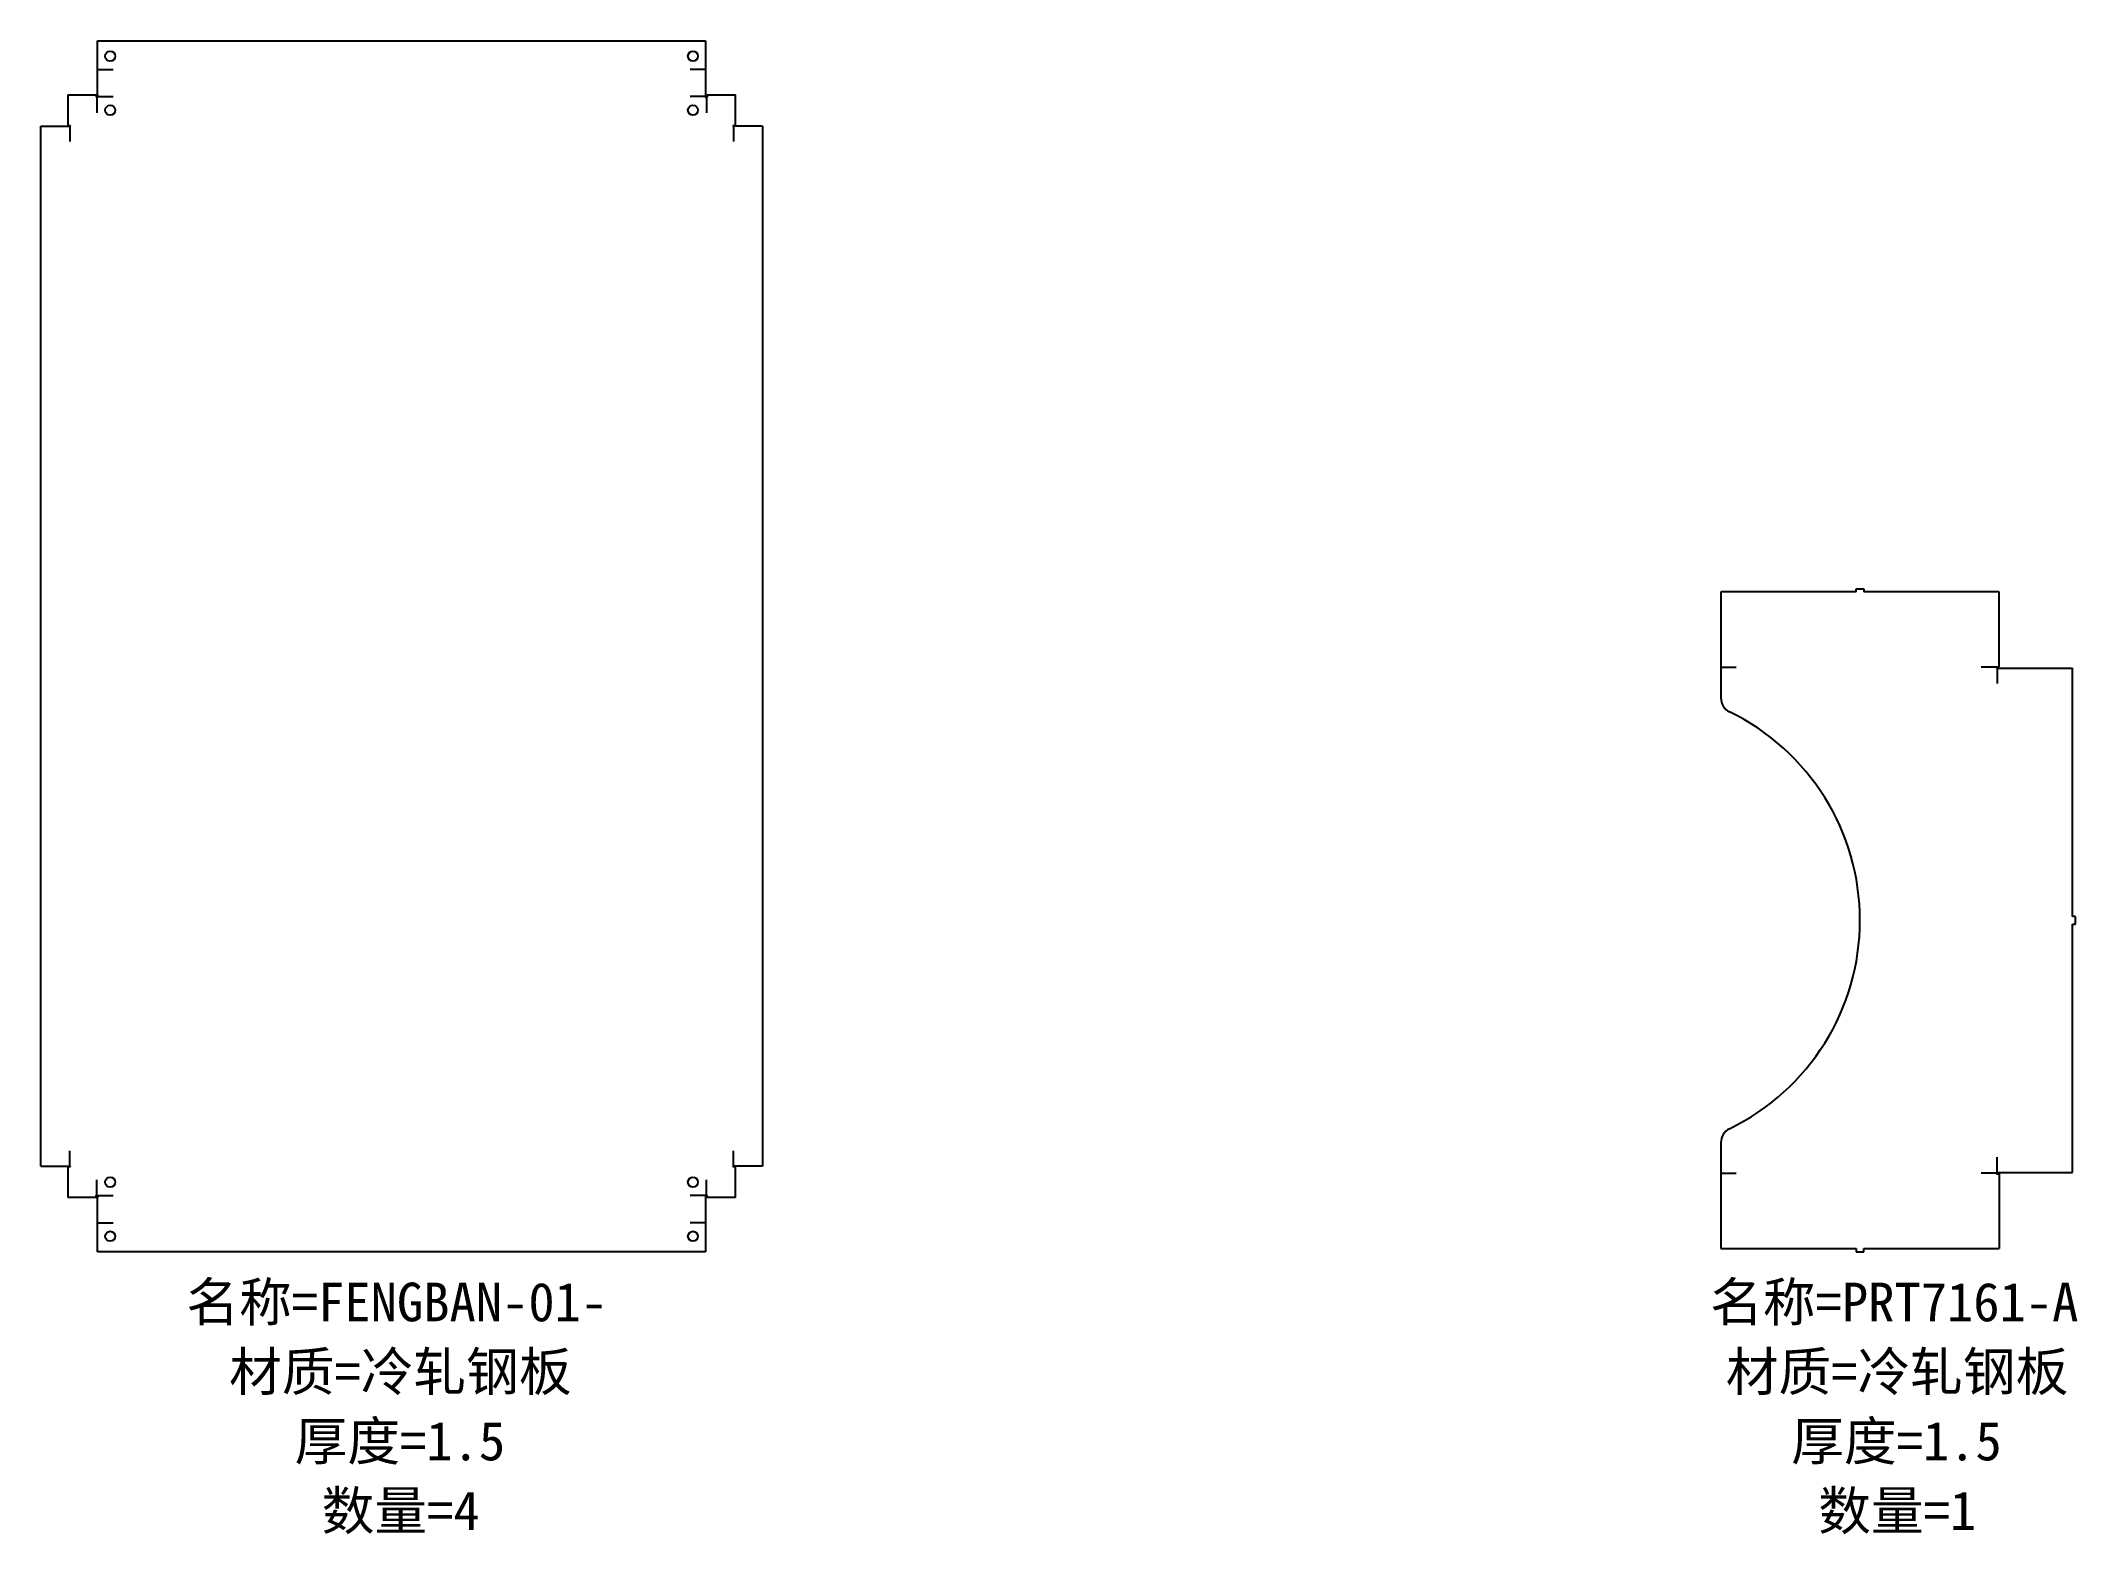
# Model space of a CAD drawing. Header units: millimetres. Extents: x -235 to 9947, y -22183 to 842.
# Drawn here: x 8630 to 9947, y -183 to 784 of the extents above; entities that cross this region are included whole.
import ezdxf

# ---------------------------------------------------------------- set-up
doc = ezdxf.new("R2010")
doc.units = ezdxf.units.MM
doc.layers.add('上折弯标线', color=6, linetype='Continuous')
doc.layers.add('零件信息', color=131, linetype='Continuous')
doc.styles.add('SLDTEXTSTYLE1', font='', dxfattribs={"bigfont": 'bigfont'})
doc.styles.get('SLDTEXTSTYLE1').set_extended_font_data('宋体')

msp = doc.modelspace()

# ---------------------------------------------------------------- texts
at = {"layer": '零件信息', "char_height": 25, "attachment_point": 2, "style": 'SLDTEXTSTYLE1'}
for s, insert in [('名称=FENGBAN-01-', (8860.3, -20)), ('名称=PRT7161-A', (9829.1, -20)), ('材质=冷轧钢板', (8862.6, -65)), ('材质=冷轧钢板', (9830.9, -65)), ('厚度=1.5', (8862.3, -110)), ('厚度=1.5', (9830.5, -110)), ('数量=4', (8862.8, -155)), ('数量=1', (9831, -155))]:
    msp.add_mtext(s, dxfattribs=dict(at, insert=insert))

# ---------------------------------------------------------------- linework, layer by layer
at = {"color": 7, "linetype": 'Continuous', "lineweight": 25}
for p, q in [((8666.7, 747), (8666.7, 783.7)), ((8666.7, 783.7), (9060.1, 783.7)), ((9060.1, 783.7), (9060.1, 747)), ((8647.4, 748.7), (8647.4, 728.6)), ((8647.4, 748.7), (8665.8, 748.7)), ((8665.8, 748.7), (8665.8, 747.1)), ((8665.8, 747.1), (8666.5, 747.1)), ((8666.5, 748.7), (8666.5, 747.1)), ((8666.5, 748.7), (8666.6, 748.7)), ((8666.6, 748.7), (8666.6, 747)), ((8666.6, 747), (8666.7, 747)), ((9060.1, 747), (9060.3, 747)), ((9060.3, 747), (9060.3, 748.7)), ((9060.3, 748.7), (9060.3, 748.7)), ((9060.3, 747.1), (9060.3, 748.7)), ((9060.3, 747.1), (9061, 747.1)), ((9061, 748.7), (9061, 747.1)), ((9061, 748.7), (9079.4, 748.7)), ((9079.4, 728.6), (9079.4, 748.7)), ((8629.9, 55.3), (8629.9, 728.4)), ((8629.9, 728.4), (8649.2, 728.4)), ((8649.2, 728.6), (8647.4, 728.6)), ((8649.2, 728.4), (8649.2, 728.6)), ((9079.4, 728.6), (9077.7, 728.6)), ((9077.7, 728.6), (9077.7, 728.4)), ((9096.9, 728.4), (9077.7, 728.4)), ((9096.9, 728.4), (9096.9, 55.3)), ((9716.9, 427), (9716.9, 358.4)), ((9804.4, 427), (9716.9, 427)), ((9804.4, 427), (9804.4, 429)), ((9804.4, 429), (9809.4, 429)), ((9809.4, 429), (9809.4, 427)), ((9896.9, 427), (9809.4, 427)), ((9896.9, 378.6), (9896.9, 427)), ((9895.2, 378.6), (9896.9, 378.6)), ((9895.3, 377.9), (9895.2, 378.6)), ((9895.3, 377.9), (9895.3, 377.7)), ((9895.8, 377.8), (9895.3, 377.7)), ((9896, 377.8), (9895.8, 377.8)), ((9896, 377.7), (9896, 377.8)), ((9896, 377.7), (9944.4, 377.7)), ((9944.4, 217), (9944.4, 377.7)), ((9946.4, 217), (9944.4, 217)), ((9944.4, 212), (9946.4, 212)), ((9944.4, 51.3), (9944.4, 212)), ((9946.4, 212), (9946.4, 217)), ((9716.9, 70.6), (9716.9, 2)), ((8629.9, 55.3), (8649.2, 55.3)), ((8647.4, 55.2), (8647.4, 35)), ((8647.4, 55.2), (8649.2, 55.2)), ((8649.2, 55.2), (8649.2, 55.3)), ((9096.9, 55.3), (9077.7, 55.3)), ((9077.7, 55.3), (9077.7, 55.2)), ((9077.7, 55.2), (9079.4, 55.2)), ((9079.4, 35), (9079.4, 55.2)), ((9895.2, 50.4), (9895.3, 51.1)), ((9895.2, 50.4), (9896.9, 50.4)), ((9895.3, 51.3), (9895.8, 51.2)), ((9895.3, 51.3), (9895.3, 51.1)), ((9895.8, 51.2), (9896, 51.2)), ((9896, 51.3), (9944.4, 51.3)), ((9896, 51.2), (9896, 51.3)), ((9896.9, 50.4), (9896.9, 2)), ((8665.8, 35), (8647.4, 35)), ((8666.5, 36.6), (8665.8, 36.6)), ((8665.8, 35), (8665.8, 36.6)), ((8666.5, 36.6), (8666.5, 35)), ((8666.5, 35), (8666.6, 35)), ((8666.7, 36.8), (8666.6, 36.8)), ((8666.6, 36.8), (8666.6, 35)), ((8666.7, 0), (8666.7, 36.8)), ((9060.3, 36.8), (9060.1, 36.8)), ((9060.1, 36.8), (9060.1, 0)), ((9060.3, 35), (9060.3, 36.8)), ((9061, 36.6), (9060.3, 36.6)), ((9060.3, 35), (9060.3, 36.6)), ((9060.3, 35), (9060.3, 35)), ((9061, 35), (9061, 36.6)), ((9079.4, 35), (9061, 35)), ((9060.1, 0), (8666.7, 0)), ((9716.9, 2), (9804.4, 2)), ((9804.4, 2), (9804.4, 0)), ((9804.4, 0), (9809.4, 0)), ((9809.4, 0), (9809.4, 2)), ((9809.4, 2), (9896.9, 2))]:
    msp.add_line(p, q, dxfattribs=at)
for centre in [(8674.9, 773.7), (9051.9, 773.7), (8674.9, 738.7), (9051.9, 738.7), (8674.9, 45), (9051.9, 45), (8674.9, 10), (9051.9, 10)]:
    msp.add_circle(centre, 3.25, dxfattribs=at)
for centre, radius, start, end in [((9726.9, 358.4), 10, 180, 244.0555), ((9656.9, 214.5), 150, 295.9445, 64.0555), ((9726.9, 70.6), 10, 115.9445, 180)]:
    msp.add_arc(centre, radius, start, end, dxfattribs=at)
at = {"layer": '上折弯标线'}
for p, q in [((8666.7, 765), (8676.7, 765)), ((9060.1, 765), (9050.1, 765)), ((8666.2, 747.1), (8666.2, 737.1)), ((8666.7, 747.5), (8676.7, 747.5)), ((9060.1, 747.5), (9050.1, 747.5)), ((9060.7, 747.1), (9060.7, 737.1)), ((8648.7, 728.4), (8648.7, 718.4)), ((9078.2, 728.4), (9078.2, 718.4)), ((9716.9, 378.3), (9726.9, 378.3)), ((9895.3, 378.3), (9885.3, 378.3)), ((9895.7, 377.8), (9895.7, 367.8)), ((8648.7, 55.3), (8648.7, 65.3)), ((9078.2, 55.3), (9078.2, 65.3)), ((9895.7, 51.2), (9895.7, 61.2)), ((8666.2, 36.6), (8666.2, 46.6)), ((9060.7, 36.6), (9060.7, 46.6)), ((9716.9, 50.8), (9726.9, 50.8)), ((9895.3, 50.8), (9885.3, 50.8)), ((8666.7, 36.3), (8676.7, 36.3)), ((9060.1, 36.3), (9050.1, 36.3)), ((8666.7, 18.8), (8676.7, 18.8)), ((9060.1, 18.8), (9050.1, 18.8))]:
    msp.add_line(p, q, dxfattribs=at)

msp.set_redraw_order([(e.dxf.handle, doc.entitydb.next_handle()) for e in msp.query("TEXT MTEXT ATTDEF DIMENSION ARC_DIMENSION")])  # texts and dimensions are drawn at this point

doc.saveas('drawing.dxf')
